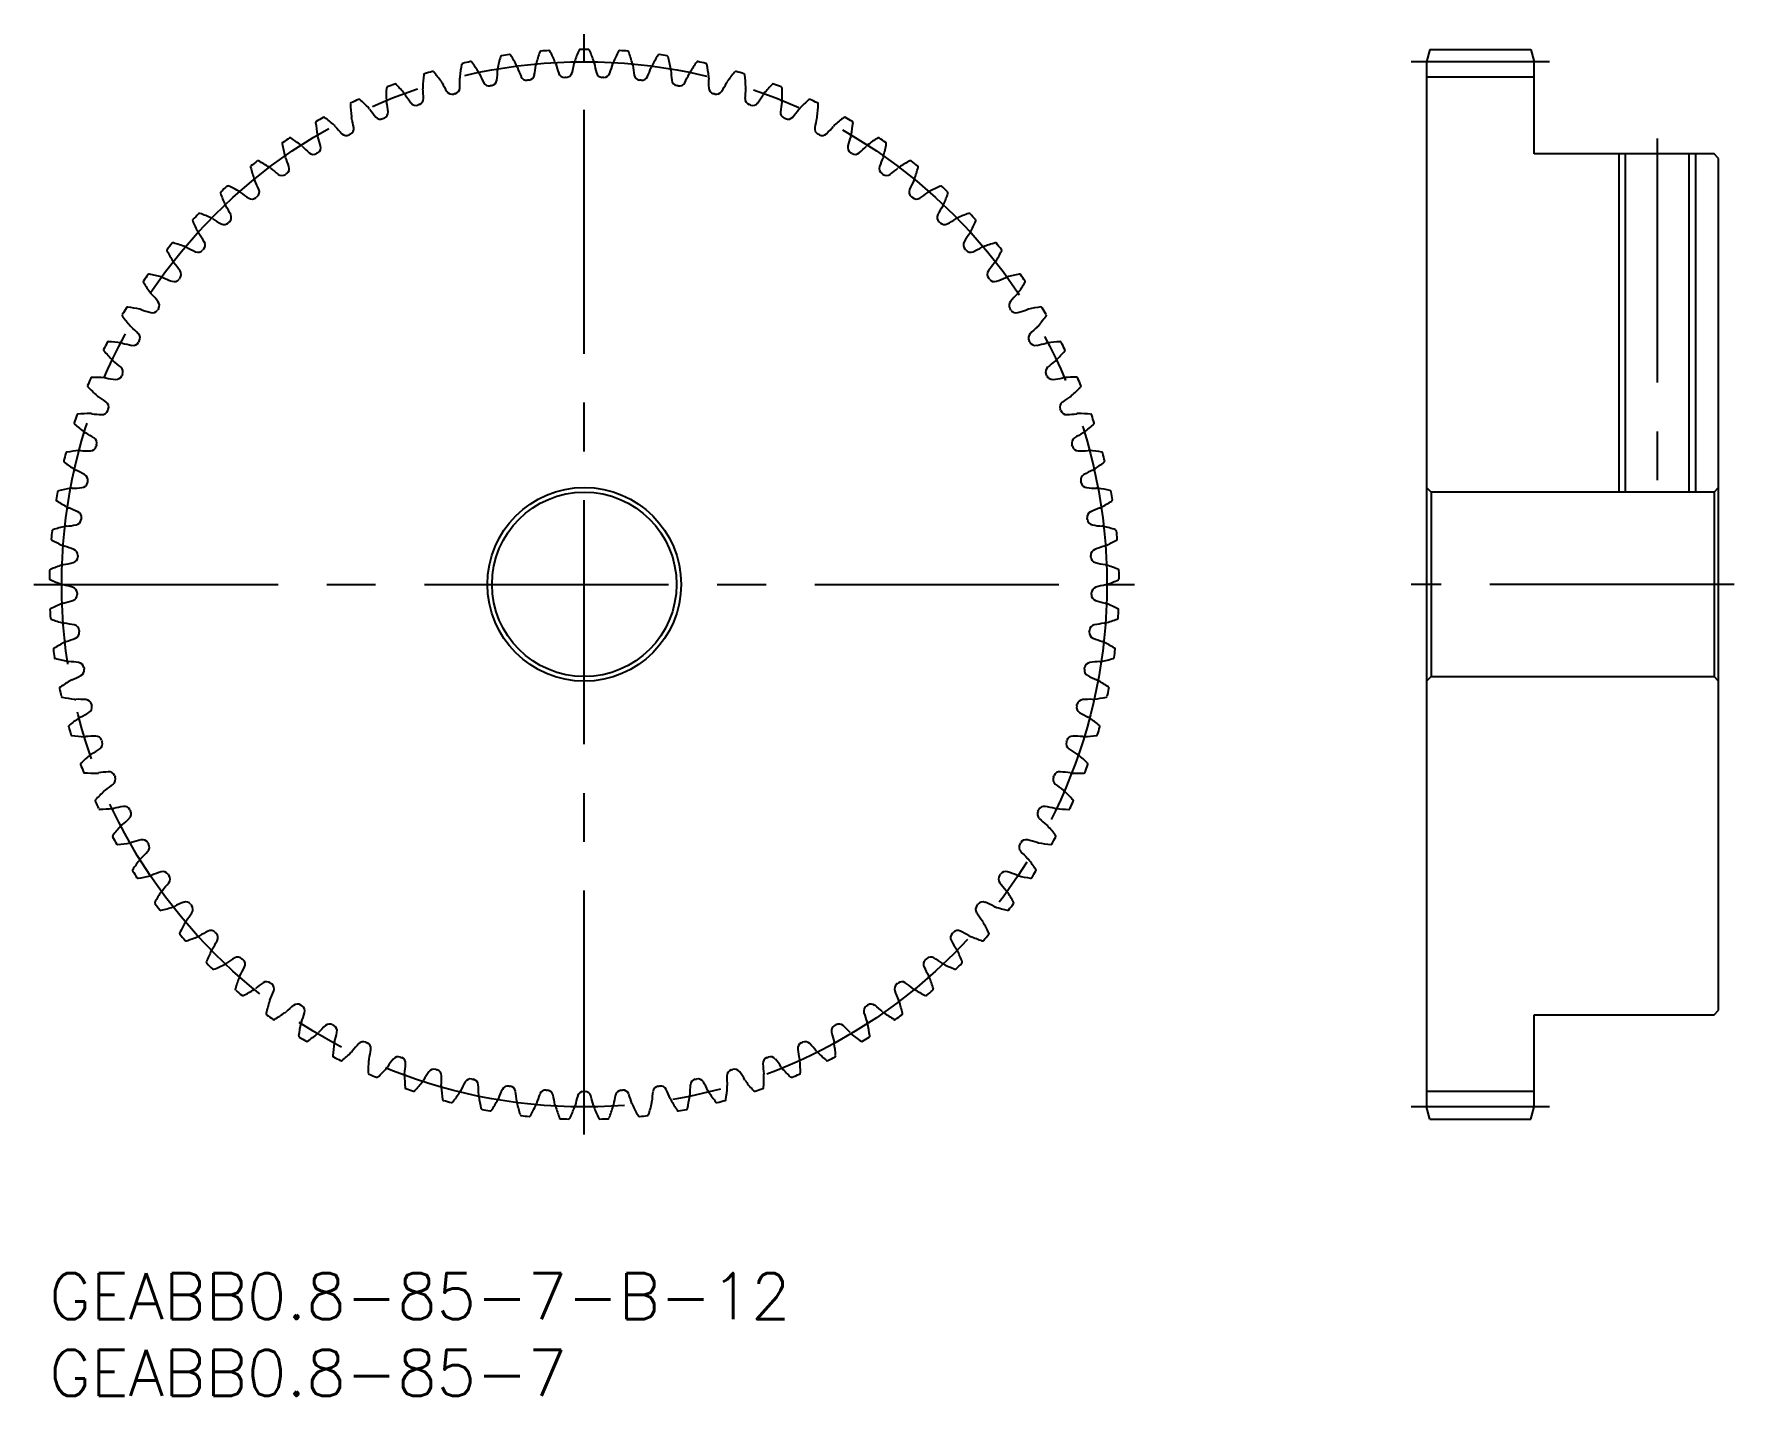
# Model space of a CAD drawing. Extents: x -1 to 110, y -8 to 81.
import ezdxf

# ---------------------------------------------------------------- set-up
doc = ezdxf.new("R2010")
doc.units = 0
doc.header["$LTSCALE"] = 0.5
doc.linetypes.add('CENTER', pattern=[50.8, 31.75, -6.35, 6.35, -6.35])
for name, color, linetype in [('MSM_CENTER', 1, 'CENTER'), ('MSM_CONTINUOUS', 7, 'CONTINUOUS'), ('MSM_NARROW', 5, 'CONTINUOUS'), ('MSM_PART_NUMBER', 7, 'CONTINUOUS')]:
    doc.layers.add(name, color=color, linetype=linetype)
doc.styles.get("Standard").update_dxf_attribs({"font": 'txt.shx', "height": 3, "bigfont": 'bigfont.shx'})

# ---------------------------------------------------------------- blocks, each defined once
blk = doc.blocks.new('*U2')
at = {"layer": 'MSM_PART_NUMBER'}
blk.add_text('GEABB0.8-85-7-B-12', height=3, dxfattribs=at).set_placement((0, -3))
blk = doc.blocks.new('*U3')
at = {"layer": 'MSM_PART_NUMBER'}
blk.add_text('GEABB0.8-85-7', height=3, dxfattribs=at).set_placement((0, -8))

msp = doc.modelspace()

# ---------------------------------------------------------------- linework, layer by layer
at = {"layer": 'MSM_CENTER'}
for p, q in [((34.8, 9), (34.8, 80.6)), ((97.6, 78.8), (88.6, 78.8)), ((104.6, 73.8), (104.6, 49.8)), ((-1, 44.8), (70.6, 44.8)), ((109.6, 44.8), (88.6, 44.8)), ((97.6, 10.8), (88.6, 10.8))]:
    msp.add_line(p, q, dxfattribs=at)
msp.add_circle((34.8, 44.8), 34, dxfattribs=at)
at = {"layer": 'MSM_CONTINUOUS'}
for p, q in [((89.81, 79.6), (89.6, 78.8)), ((89.6, 78.8), (89.6, 10.8)), ((89.81, 79.6), (96.39, 79.6)), ((96.39, 79.6), (96.6, 78.8)), ((96.6, 72.8), (96.6, 78.8)), ((96.6, 77.8), (89.6, 77.8)), ((108.3, 72.8), (96.6, 72.8)), ((102.53, 72.8), (102.53, 50.8)), ((106.67, 72.8), (106.67, 50.8)), ((108.6, 72.5), (108.3, 72.8)), ((108.6, 17.1), (108.6, 72.5)), ((89.6, 51.1), (89.9, 50.8)), ((108.3, 50.8), (108.6, 51.1)), ((89.9, 50.8), (89.9, 38.8)), ((108.3, 50.8), (89.9, 50.8)), ((108.3, 50.8), (108.3, 38.8)), ((89.9, 38.8), (89.6, 38.5)), ((89.9, 38.8), (108.3, 38.8)), ((108.6, 38.5), (108.3, 38.8)), ((96.6, 10.8), (96.6, 16.8)), ((96.6, 16.8), (108.3, 16.8)), ((108.3, 16.8), (108.6, 17.1)), ((96.6, 11.8), (89.6, 11.8)), ((89.81, 10), (89.6, 10.8)), ((89.81, 10), (96.39, 10)), ((96.39, 10), (96.6, 10.8))]:
    msp.add_line(p, q, dxfattribs=at)
for radius in [6.3, 6]:
    msp.add_circle((34.8, 44.8), radius, dxfattribs=at)
for centre, radius, start, end in [((37.27, 76.67), 10.63, 169.3903, 173.7647), ((26.91, 78.61), 0.08, 103.139, 169.3903), ((34.8, 44.8), 34.8, 102.2727, 103.139), ((27.42, 78.73), 0.08, 36.0213, 102.2727), ((18.89, 72.53), 10.62, 31.6471, 36.0215), ((39.62, 76.4), 10.63, 165.155, 169.5294), ((29.43, 79.1), 0.08, 98.9038, 165.155), ((34.8, 44.8), 34.8, 98.0374, 98.9038), ((29.95, 79.18), 0.08, 31.7862, 98.0374), ((20.98, 73.62), 10.63, 27.4118, 31.7862), ((23.2, 79.53), 8.5, 349.1261, 353.4635), ((32.31, 78.49), 0.664, 165.2941, 173.5483), ((41.94, 75.96), 10.62, 160.9197, 165.2941), ((31.97, 79.4), 0.08, 94.6685, 160.9198), ((34.8, 44.8), 34.8, 93.8021, 94.6685), ((32.5, 79.44), 0.08, 27.5507, 93.8021), ((23.15, 74.57), 10.62, 23.1765, 27.5509), ((32.31, 78.49), 0.664, 14.9223, 23.1765), ((41.16, 80.86), 8.5, 195.0071, 199.3445), ((25.8, 80.29), 8.5, 344.8908, 349.2282), ((34.8, 78.58), 0.664, 161.0588, 169.313), ((44.22, 75.35), 10.63, 156.6844, 161.0588), ((34.54, 79.52), 0.08, 90.4332, 156.6845), ((34.8, 44.8), 34.8, 89.5668, 90.4332), ((35.06, 79.52), 0.08, 23.3156, 89.5668), ((25.38, 75.35), 10.63, 18.9412, 23.3156), ((34.8, 78.58), 0.664, 10.687, 18.9412), ((43.8, 80.29), 8.5, 190.7718, 195.1092), ((28.44, 80.86), 8.5, 340.6555, 344.9929), ((37.29, 78.49), 0.664, 156.8235, 165.0777), ((46.45, 74.57), 10.62, 152.4491, 156.8235), ((37.1, 79.44), 0.08, 86.1974, 152.4491), ((34.8, 44.8), 34.8, 85.3315, 86.1979), ((37.63, 79.4), 0.08, 19.0803, 85.3315), ((27.66, 75.96), 10.62, 14.7059, 19.0803), ((37.29, 78.49), 0.664, 6.4517, 14.7059), ((46.4, 79.53), 8.5, 186.5365, 190.8739), ((48.62, 73.62), 10.62, 148.2138, 152.5882), ((39.65, 79.18), 0.08, 81.9621, 148.2138), ((34.8, 44.8), 34.8, 81.0962, 81.9626), ((40.17, 79.1), 0.08, 14.845, 81.0962), ((29.98, 76.4), 10.63, 10.4706, 14.845), ((50.71, 72.53), 10.62, 143.9785, 148.3529), ((42.18, 78.73), 0.08, 77.7273, 143.9785), ((34.8, 44.8), 34.8, 76.861, 77.7273), ((42.69, 78.61), 0.08, 10.6097, 76.861), ((32.33, 76.67), 10.63, 6.2353, 10.6097), ((34.91, 76.77), 10.62, 173.6256, 178), ((24.43, 77.94), 0.08, 107.3743, 173.6256), ((34.8, 44.8), 34.8, 106.508, 107.3743), ((24.93, 78.09), 0.08, 40.2567, 106.508), ((16.89, 71.27), 10.63, 35.8824, 40.2567), ((24.96, 77.11), 0.664, 27.6282, 35.8824), ((33.07, 81.37), 8.5, 207.713, 212.0504), ((18.21, 77.44), 8.5, 357.5966, 1.9341), ((27.37, 77.75), 0.664, 173.7647, 182.0189), ((27.37, 77.75), 0.664, 23.3929, 31.6471), ((35.78, 81.4), 8.5, 203.4777, 207.8151), ((28.61, 77.62), 0.4, 207.8151, 280.6761), ((28.71, 77.64), 0.4, 280.5003, 353.3613), ((20.67, 78.58), 8.5, 353.3613, 357.6988), ((29.82, 78.21), 0.664, 169.5294, 177.7836), ((29.82, 78.21), 0.664, 19.1576, 27.4118), ((38.48, 81.23), 8.5, 199.2424, 203.5798), ((31.05, 77.99), 0.4, 203.5798, 276.4409), ((34.8, 44.8), 33, 96.265, 96.4409), ((31.16, 78), 0.4, 276.265, 349.126), ((33.51, 78.18), 0.4, 199.3445, 272.2056), ((34.8, 44.8), 33, 92.0297, 92.2056), ((33.62, 78.18), 0.4, 272.0297, 344.8907), ((35.98, 78.18), 0.4, 195.1092, 267.9703), ((34.8, 44.8), 33, 87.7944, 87.9703), ((36.09, 78.18), 0.4, 267.7944, 340.6555), ((38.44, 78), 0.4, 190.8739, 263.735), ((34.8, 44.8), 33, 83.5591, 83.735), ((38.55, 77.99), 0.4, 263.5591, 336.4202), ((31.12, 81.23), 8.5, 336.4202, 340.7576), ((39.78, 78.21), 0.664, 152.5882, 160.8424), ((39.78, 78.21), 0.664, 2.2164, 10.4706), ((48.93, 78.58), 8.5, 182.3012, 186.6387), ((40.89, 77.64), 0.4, 186.6387, 259.4997), ((40.99, 77.62), 0.4, 259.3238, 332.1849), ((33.82, 81.4), 8.5, 332.1849, 336.5223), ((42.23, 77.75), 0.664, 148.3529, 156.6071), ((42.23, 77.75), 0.664, 357.9811, 6.2353), ((51.39, 77.44), 8.5, 178.0659, 182.4034), ((36.53, 81.37), 8.5, 327.9496, 332.287), ((44.64, 77.11), 0.664, 144.1176, 152.3718), ((52.71, 71.27), 10.63, 139.7433, 144.1176), ((44.67, 78.09), 0.08, 73.4915, 139.7433), ((34.8, 44.8), 34.8, 72.6257, 73.492), ((45.17, 77.94), 0.08, 6.3742, 72.6257), ((34.69, 76.77), 10.62, 2, 6.3744), ((34.8, 44.8), 34.8, 114.9786, 115.8449), ((20.14, 76.27), 0.08, 48.7273, 114.9786), ((13.18, 68.35), 10.63, 44.3529, 48.7273), ((22.01, 77.08), 0.08, 111.6092, 177.8609), ((32.55, 76.69), 10.63, 177.8609, 182.2353), ((34.8, 44.8), 34.8, 110.7433, 111.6096), ((22.5, 77.27), 0.08, 44.492, 110.7433), ((14.98, 69.88), 10.62, 40.1176, 44.492), ((22.6, 76.3), 0.664, 31.8635, 40.1177), ((30.37, 81.15), 8.5, 211.9483, 216.2857), ((23.94, 76.39), 0.4, 288.9709, 1.8319), ((24.96, 77.11), 0.664, 178, 186.2542), ((15.85, 76.13), 8.5, 1.8319, 6.1694), ((26.21, 77.08), 0.4, 212.0504, 284.9114), ((34.8, 44.8), 33, 104.7356, 104.9114), ((26.3, 77.1), 0.4, 284.7356, 357.5966), ((34.8, 44.8), 33, 100.5003, 100.6761), ((34.8, 44.8), 33, 79.3239, 79.4997), ((43.3, 77.1), 0.4, 182.4034, 255.2644), ((34.8, 44.8), 33, 75.0886, 75.2644), ((43.39, 77.08), 0.4, 255.0885, 327.9496), ((53.75, 76.13), 8.5, 173.8306, 178.1681), ((45.66, 76.39), 0.4, 178.1681, 251.0291), ((44.64, 77.11), 0.664, 353.7458, 2), ((39.23, 81.15), 8.5, 323.7143, 328.0517), ((47, 76.3), 0.664, 139.8824, 148.1365), ((54.62, 69.88), 10.63, 135.508, 139.8824), ((47.1, 77.27), 0.08, 69.2567, 135.508), ((34.8, 44.8), 34.8, 68.3904, 69.2567), ((47.59, 77.08), 0.08, 2.139, 68.3904), ((37.05, 76.69), 10.63, 357.7647, 2.1391), ((56.42, 68.35), 10.62, 131.2727, 135.6471), ((49.46, 76.27), 0.08, 65.0214, 131.2727), ((34.8, 44.8), 34.8, 64.1551, 65.0214), ((19.66, 76.05), 0.08, 115.8449, 182.0962), ((30.2, 76.43), 10.62, 182.0962, 186.4706), ((20.3, 75.31), 0.664, 186.4706, 194.7248), ((20.3, 75.31), 0.664, 36.0988, 44.3529), ((27.7, 80.72), 8.5, 216.1836, 220.521), ((21.64, 75.5), 0.4, 293.2062, 6.0672), ((22.6, 76.3), 0.664, 182.2353, 190.4895), ((13.58, 74.64), 8.5, 6.0672, 10.4047), ((23.85, 76.35), 0.4, 216.2857, 289.1467), ((34.8, 44.8), 33, 108.9709, 109.1467), ((34.8, 44.8), 33, 70.8533, 71.0291), ((45.75, 76.35), 0.4, 250.8532, 323.7143), ((56.02, 74.64), 8.5, 169.5953, 173.9328), ((47.96, 75.5), 0.4, 173.9328, 246.7938), ((47, 76.3), 0.664, 349.5105, 357.7647), ((41.9, 80.72), 8.5, 319.479, 323.8164), ((49.3, 75.31), 0.664, 135.6471, 143.9012), ((49.3, 75.31), 0.664, 345.2752, 353.5294), ((39.4, 76.43), 10.63, 353.5294, 357.9038), ((49.94, 76.05), 0.08, 357.9038, 64.1551), ((17.4, 74.84), 0.08, 120.0797, 186.3315), ((27.88, 76.01), 10.62, 186.3315, 190.7059), ((34.8, 44.8), 34.8, 119.2139, 120.0802), ((17.85, 75.1), 0.08, 52.9626, 119.2139), ((11.5, 66.69), 10.63, 48.5882, 52.9626), ((18.09, 74.16), 0.664, 40.3341, 48.5882), ((25.07, 80.1), 8.5, 220.4188, 224.7563), ((19.32, 74.39), 0.4, 224.7563, 297.6173), ((19.41, 74.44), 0.4, 297.4415, 10.3025), ((11.44, 72.99), 8.5, 10.3025, 14.64), ((21.54, 75.46), 0.4, 220.521, 293.382), ((34.8, 44.8), 33, 113.2062, 113.382), ((34.8, 44.8), 33, 66.618, 66.7938), ((48.06, 75.46), 0.4, 246.6179, 319.479), ((50.19, 74.44), 0.4, 169.6975, 242.5585), ((58.16, 72.99), 8.5, 165.36, 169.6975), ((50.28, 74.39), 0.4, 242.3826, 315.2437), ((44.53, 80.1), 8.5, 315.2437, 319.5812), ((51.51, 74.16), 0.664, 131.4118, 139.6659), ((58.1, 66.69), 10.63, 127.0374, 131.4118), ((51.75, 75.1), 0.08, 60.7861, 127.0374), ((34.8, 44.8), 34.8, 59.9198, 60.7861), ((41.72, 76.01), 10.63, 349.2941, 353.6685), ((52.2, 74.84), 0.08, 353.6685, 59.9198), ((15.23, 73.48), 0.08, 124.315, 190.5668), ((25.59, 75.41), 10.62, 190.5668, 194.9412), ((34.8, 44.8), 34.8, 123.4492, 124.3155), ((15.66, 73.77), 0.08, 57.1979, 123.4492), ((9.95, 64.91), 10.62, 52.8235, 57.1979), ((15.97, 72.84), 0.664, 44.5693, 52.8235), ((22.49, 79.28), 8.5, 224.6541, 228.9916), ((18.09, 74.16), 0.664, 190.7059, 198.9601), ((9.42, 71.19), 8.5, 14.5378, 18.8753), ((17.26, 73.22), 0.4, 301.6768, 14.5378), ((34.8, 44.8), 33, 117.4415, 117.6173), ((34.8, 44.8), 33, 62.3827, 62.5585), ((52.34, 73.22), 0.4, 165.4622, 238.3232), ((60.18, 71.19), 8.5, 161.1247, 165.4622), ((51.51, 74.16), 0.664, 341.0399, 349.2941), ((47.11, 79.28), 8.5, 311.0084, 315.3459), ((53.63, 72.84), 0.664, 127.1765, 135.4307), ((59.65, 64.91), 10.63, 122.8021, 127.1765), ((53.94, 73.77), 0.08, 56.5508, 122.8021), ((34.8, 44.8), 34.8, 55.6845, 56.5508), ((44.01, 75.41), 10.62, 345.0588, 349.4332), ((54.37, 73.48), 0.08, 349.4332, 55.6845), ((13.16, 71.95), 0.08, 128.5503, 194.8021), ((23.36, 74.65), 10.62, 194.8021, 199.1765), ((34.8, 44.8), 34.8, 127.6845, 128.5508), ((13.58, 72.28), 0.08, 61.4332, 127.6845), ((8.53, 63.02), 10.62, 57.0588, 61.4332), ((13.95, 71.38), 0.664, 48.8046, 57.0588), ((15.97, 72.84), 0.664, 194.9412, 203.1954), ((7.54, 69.24), 8.5, 18.7731, 23.1106), ((15.21, 71.85), 0.4, 305.9121, 18.7731), ((17.17, 73.17), 0.4, 228.9916, 301.8526), ((34.8, 44.8), 33, 121.6768, 121.8526), ((34.8, 44.8), 33, 58.1474, 58.3232), ((52.43, 73.17), 0.4, 238.1473, 311.0084), ((54.39, 71.85), 0.4, 161.2269, 234.0879), ((62.06, 69.24), 8.5, 156.8894, 161.2269), ((53.63, 72.84), 0.664, 336.8046, 345.0588), ((55.65, 71.38), 0.664, 122.9412, 131.1954), ((61.07, 63.02), 10.63, 118.5668, 122.9412), ((56.02, 72.28), 0.08, 52.3155, 118.5668), ((34.8, 44.8), 34.8, 51.4492, 52.3155), ((46.24, 74.65), 10.63, 340.8235, 345.1979), ((56.44, 71.95), 0.08, 345.1979, 51.4492), ((13.95, 71.38), 0.664, 199.1765, 207.4307), ((5.81, 67.16), 8.5, 23.0084, 27.3459), ((19.98, 78.28), 8.5, 228.8894, 233.2269), ((15.13, 71.79), 0.4, 233.2269, 306.0879), ((34.8, 44.8), 33, 125.9121, 126.0879), ((34.8, 44.8), 33, 53.9121, 54.0879), ((54.47, 71.79), 0.4, 233.9121, 306.7731), ((49.62, 78.28), 8.5, 306.7731, 311.1106), ((63.79, 67.16), 8.5, 152.6541, 156.9916), ((55.65, 71.38), 0.664, 332.5693, 340.8235), ((11.22, 70.28), 0.08, 132.7861, 199.0374), ((21.18, 73.72), 10.63, 199.0374, 203.4118), ((34.8, 44.8), 34.8, 131.9198, 132.7861), ((11.6, 70.63), 0.08, 65.6685, 131.9198), ((7.26, 61.03), 10.63, 61.2941, 65.6685), ((12.04, 69.76), 0.664, 53.0399, 61.2941), ((17.54, 77.09), 8.5, 233.1247, 237.4622), ((13.19, 70.26), 0.4, 237.4622, 310.3232), ((34.8, 44.8), 33, 130.1474, 130.3232), ((13.27, 70.33), 0.4, 310.1474, 23.0084), ((56.33, 70.33), 0.4, 156.9916, 229.8526), ((34.8, 44.8), 33, 49.6768, 49.8526), ((56.41, 70.26), 0.4, 229.6768, 302.5378), ((52.06, 77.09), 8.5, 302.5378, 306.8753), ((57.56, 69.76), 0.664, 118.7059, 126.9601), ((62.34, 61.03), 10.62, 114.3315, 118.7059), ((58, 70.63), 0.08, 48.0802, 114.3315), ((34.8, 44.8), 34.8, 47.2139, 48.0802), ((48.42, 73.72), 10.63, 336.5882, 340.9626), ((58.38, 70.28), 0.08, 340.9626, 47.2139), ((34.8, 44.8), 34.8, 136.1551, 137.0214), ((9.76, 68.85), 0.08, 69.9038, 136.1551), ((6.14, 58.95), 10.63, 65.5294, 69.9038), ((10.26, 68.01), 0.664, 57.2752, 65.5294), ((15.21, 75.73), 8.5, 237.36, 241.6975), ((12.04, 69.76), 0.664, 203.4117, 211.6659), ((4.24, 64.96), 8.5, 27.2437, 31.5812), ((11.44, 68.67), 0.4, 314.3827, 27.2437), ((58.16, 68.67), 0.4, 152.7563, 225.6173), ((65.36, 64.96), 8.5, 148.4188, 152.7563), ((57.56, 69.76), 0.664, 328.3341, 336.5882), ((54.39, 75.73), 8.5, 298.3025, 302.64), ((59.34, 68.01), 0.664, 114.4706, 122.7248), ((63.46, 58.95), 10.63, 110.0962, 114.4706), ((59.84, 68.85), 0.08, 43.8449, 110.0962), ((34.8, 44.8), 34.8, 42.9786, 43.8449), ((9.4, 68.47), 0.08, 137.0214, 203.2727), ((19.09, 72.64), 10.63, 203.2727, 207.6471), ((10.26, 68.01), 0.664, 207.6471, 215.9012), ((2.83, 62.65), 8.5, 31.479, 35.8164), ((11.37, 68.6), 0.4, 241.6975, 314.5585), ((34.8, 44.8), 33, 134.3827, 134.5585), ((34.8, 44.8), 33, 45.4415, 45.6173), ((58.23, 68.6), 0.4, 225.4415, 298.3025), ((66.77, 62.65), 8.5, 144.1836, 148.521), ((59.34, 68.01), 0.664, 324.0988, 332.3529), ((50.51, 72.64), 10.63, 332.3529, 336.7273), ((60.2, 68.47), 0.08, 336.7273, 42.9786), ((7.72, 66.53), 0.08, 141.2567, 207.508), ((17.07, 71.4), 10.62, 207.508, 211.8824), ((34.8, 44.8), 34.8, 140.3904, 141.2567), ((8.05, 66.94), 0.08, 74.1391, 140.3903), ((5.17, 56.79), 10.62, 69.7647, 74.1391), ((8.61, 66.14), 0.664, 61.5105, 69.7647), ((12.97, 74.2), 8.5, 241.5953, 245.9328), ((9.67, 66.8), 0.4, 245.9328, 318.7938), ((34.8, 44.8), 33, 138.618, 138.7938), ((9.74, 66.88), 0.4, 318.618, 31.479), ((59.86, 66.88), 0.4, 148.521, 221.382), ((34.8, 44.8), 33, 41.2062, 41.382), ((59.93, 66.8), 0.4, 221.2062, 294.0673), ((56.63, 74.2), 8.5, 294.0672, 298.4047), ((60.99, 66.14), 0.664, 110.2353, 118.4895), ((64.43, 56.79), 10.62, 105.8609, 110.2353), ((61.55, 66.94), 0.08, 39.6096, 105.8609), ((52.53, 71.4), 10.63, 328.1176, 332.492), ((34.8, 44.8), 34.8, 38.7433, 39.6096), ((61.88, 66.53), 0.08, 332.492, 38.7433), ((8.61, 66.14), 0.664, 211.8824, 220.1365), ((1.6, 60.24), 8.5, 35.7143, 40.0517), ((68, 60.24), 8.5, 139.9483, 144.2857), ((60.99, 66.14), 0.664, 319.8635, 328.1176), ((6.19, 64.47), 0.08, 145.492, 211.7433), ((34.8, 44.8), 34.8, 144.6257, 145.492), ((15.16, 70.02), 10.62, 211.7433, 216.1176), ((6.49, 64.9), 0.08, 78.3744, 144.6256), ((4.36, 54.57), 10.63, 74, 78.3744), ((7.11, 64.15), 0.664, 65.7458, 74), ((10.86, 72.51), 8.5, 245.8306, 250.1681), ((8.12, 64.89), 0.4, 250.1681, 323.0291), ((34.8, 44.8), 33, 142.8533, 143.0291), ((8.18, 64.97), 0.4, 322.8532, 35.7143), ((61.42, 64.97), 0.4, 144.2857, 217.1467), ((34.8, 44.8), 33, 36.9709, 37.1467), ((61.48, 64.89), 0.4, 216.9709, 289.8319), ((58.74, 72.51), 8.5, 289.8319, 294.1694), ((62.49, 64.15), 0.664, 106, 114.2542), ((65.24, 54.57), 10.63, 101.6256, 106), ((54.44, 70.02), 10.62, 323.8824, 328.2567), ((63.11, 64.9), 0.08, 35.3743, 101.6256), ((34.8, 44.8), 34.8, 34.508, 35.3743), ((63.41, 64.47), 0.08, 328.2567, 34.508), ((7.11, 64.15), 0.664, 216.1176, 224.3718), ((0.55, 57.75), 8.5, 39.9496, 44.287), ((6.76, 62.95), 0.4, 327.0885, 39.9496), ((62.84, 62.95), 0.4, 140.0504, 212.9114), ((69.05, 57.75), 8.5, 135.713, 140.0504), ((62.49, 64.15), 0.664, 315.6282, 323.8824), ((4.81, 62.3), 0.08, 149.7273, 215.9786), ((34.8, 44.8), 34.8, 148.861, 149.7273), ((13.35, 68.5), 10.63, 215.9785, 220.3529), ((5.08, 62.75), 0.08, 82.6095, 148.861), ((3.73, 52.3), 10.62, 78.2353, 82.6097), ((5.76, 62.05), 0.664, 69.9811, 78.2353), ((8.88, 70.66), 8.5, 250.0659, 254.4034), ((6.7, 62.86), 0.4, 254.4034, 327.2644), ((34.8, 44.8), 33, 147.0886, 147.2644), ((34.8, 44.8), 33, 32.7356, 32.9114), ((62.9, 62.86), 0.4, 212.7356, 285.5967), ((60.72, 70.66), 8.5, 285.5966, 289.9341), ((63.84, 62.05), 0.664, 101.7647, 110.0189), ((65.87, 52.3), 10.63, 97.3903, 101.7647), ((56.25, 68.5), 10.62, 319.6471, 324.0215), ((64.52, 62.75), 0.08, 31.1386, 97.3903), ((34.8, 44.8), 34.8, 30.2727, 31.139), ((64.79, 62.3), 0.08, 324.0215, 30.2727), ((5.76, 62.05), 0.664, 220.3529, 228.6071), ((-0.31, 55.18), 8.5, 44.1849, 48.5223), ((5.5, 60.83), 0.4, 331.3238, 44.1849), ((64.1, 60.83), 0.4, 135.8151, 208.6761), ((69.91, 55.18), 8.5, 131.4777, 135.8151), ((63.84, 62.05), 0.664, 311.3929, 319.6471), ((3.6, 60.04), 0.08, 153.9626, 220.2139), ((34.8, 44.8), 34.8, 153.0962, 153.9626), ((11.66, 66.85), 10.62, 220.2138, 224.5882), ((3.84, 60.51), 0.08, 86.845, 153.0962), ((3.26, 49.98), 10.62, 82.4706, 86.845), ((4.56, 59.86), 0.664, 74.2164, 82.4706), ((7.04, 68.68), 8.5, 254.3012, 258.6387), ((5.45, 60.74), 0.4, 258.6387, 331.4997), ((34.8, 44.8), 33, 151.3239, 151.4997), ((34.8, 44.8), 33, 28.5003, 28.6761), ((64.15, 60.74), 0.4, 208.5003, 281.3614), ((62.56, 68.68), 8.5, 281.3614, 285.6988), ((65.04, 59.86), 0.664, 97.5294, 105.7836), ((66.34, 49.98), 10.62, 93.155, 97.5294), ((57.94, 66.85), 10.63, 315.4118, 319.7862), ((65.76, 60.51), 0.08, 26.9033, 93.155), ((34.8, 44.8), 34.8, 26.0374, 26.9038), ((66, 60.04), 0.08, 319.7862, 26.0374), ((4.56, 59.86), 0.664, 224.5882, 232.8424), ((-0.98, 52.56), 8.5, 48.4202, 52.7576), ((4.39, 58.62), 0.4, 335.5592, 48.4201), ((65.21, 58.62), 0.4, 131.5798, 204.4409), ((70.58, 52.56), 8.5, 127.2424, 131.5798), ((65.04, 59.86), 0.664, 307.1576, 315.4118), ((2.56, 57.7), 0.08, 158.1984, 224.4492), ((34.8, 44.8), 34.8, 157.3315, 158.1979), ((10.09, 65.08), 10.62, 224.4491, 228.8235), ((2.76, 58.18), 0.08, 91.0803, 157.3315), ((2.96, 47.64), 10.62, 86.7059, 91.0803), ((3.53, 57.58), 0.664, 78.4517, 86.7059), ((5.36, 66.56), 8.5, 258.5365, 262.8739), ((4.35, 58.53), 0.4, 262.8739, 335.735), ((34.8, 44.8), 33, 155.5591, 155.735), ((34.8, 44.8), 33, 24.265, 24.4409), ((65.25, 58.53), 0.4, 204.265, 277.1261), ((64.24, 66.56), 8.5, 277.1261, 281.4635), ((66.07, 57.58), 0.664, 93.2941, 101.5483), ((66.64, 47.64), 10.63, 88.9197, 93.2941), ((59.51, 65.08), 10.63, 311.1765, 315.5509), ((66.84, 58.18), 0.08, 22.668, 88.9197), ((34.8, 44.8), 34.8, 21.8021, 22.6685), ((67.04, 57.7), 0.08, 315.5509, 21.8021), ((3.53, 57.58), 0.664, 228.8235, 237.0777), ((-1.46, 49.9), 8.5, 52.6555, 56.9929), ((3.46, 56.34), 0.4, 339.7945, 52.6555), ((66.14, 56.34), 0.4, 127.3445, 200.2056), ((71.06, 49.9), 8.5, 123.0071, 127.3445), ((66.07, 57.58), 0.664, 302.9223, 311.1765), ((34.8, 44.8), 34.8, 161.5668, 162.4332), ((1.7, 55.28), 0.08, 162.4336, 228.6845), ((1.86, 55.78), 0.08, 95.3156, 161.5668), ((2.84, 45.28), 10.63, 90.9412, 95.3156), ((2.67, 55.24), 0.664, 82.687, 90.9412), ((3.83, 64.33), 8.5, 262.7718, 267.1092), ((3.42, 56.24), 0.4, 267.1092, 339.9703), ((34.8, 44.8), 33, 159.7944, 159.9703), ((34.8, 44.8), 33, 20.0297, 20.2056), ((66.18, 56.24), 0.4, 200.0297, 272.8908), ((65.77, 64.33), 8.5, 272.8908, 277.2282), ((66.93, 55.24), 0.664, 89.0588, 97.313), ((66.76, 45.28), 10.63, 84.6844, 89.0588), ((67.74, 55.78), 0.08, 18.4327, 84.6844), ((34.8, 44.8), 34.8, 17.5668, 18.4332), ((67.9, 55.28), 0.08, 311.3156, 17.5668), ((8.66, 63.2), 10.63, 228.6844, 233.0588), ((2.67, 55.24), 0.664, 233.0588, 241.313), ((-1.74, 47.2), 8.5, 56.8908, 61.2282), ((2.69, 53.99), 0.4, 344.0298, 56.8907), ((66.91, 53.99), 0.4, 123.1092, 195.9703), ((71.34, 47.2), 8.5, 118.7718, 123.1092), ((66.93, 55.24), 0.664, 298.687, 306.9412), ((60.94, 63.2), 10.63, 306.9412, 311.3156), ((34.8, 44.8), 34.8, 165.8021, 166.6685), ((1.14, 53.32), 0.08, 99.5509, 165.8021), ((2.89, 42.92), 10.62, 95.1765, 99.5509), ((1.99, 52.84), 0.664, 86.9223, 95.1765), ((2.47, 61.99), 8.5, 267.0071, 271.3445), ((2.66, 53.89), 0.4, 271.3445, 344.2056), ((34.8, 44.8), 33, 164.0297, 164.2056), ((34.8, 44.8), 33, 15.7944, 15.9703), ((66.94, 53.89), 0.4, 195.7944, 268.6555), ((67.13, 61.99), 8.5, 268.6555, 272.9929), ((67.61, 52.84), 0.664, 84.8235, 93.0777), ((66.71, 42.92), 10.63, 80.4491, 84.8235), ((68.46, 53.32), 0.08, 14.1974, 80.4491), ((34.8, 44.8), 34.8, 13.3315, 14.1979), ((1.02, 52.81), 0.08, 166.6689, 232.9197), ((7.37, 61.22), 10.62, 232.9197, 237.2941), ((1.99, 52.84), 0.664, 237.2941, 245.5483), ((-1.81, 44.5), 8.5, 61.1261, 65.4635), ((71.41, 44.5), 8.5, 114.5365, 118.8739), ((67.61, 52.84), 0.664, 294.4517, 302.7059), ((62.23, 61.22), 10.62, 302.7059, 307.0803), ((68.58, 52.81), 0.08, 307.0803, 13.3315), ((0.6, 50.81), 0.08, 103.7862, 170.0374), ((3.12, 40.57), 10.62, 99.4118, 103.7862), ((1.49, 50.39), 0.664, 91.1576, 99.4118), ((1.29, 59.55), 8.5, 271.2424, 275.5798), ((2.08, 51.49), 0.4, 275.5798, 348.4409), ((2.1, 51.59), 0.4, 348.265, 61.1261), ((34.8, 44.8), 33, 168.265, 168.4409), ((67.5, 51.59), 0.4, 118.8739, 191.735), ((34.8, 44.8), 33, 11.5591, 11.735), ((67.52, 51.49), 0.4, 191.5591, 264.4202), ((68.31, 59.55), 8.5, 264.4202, 268.7576), ((68.11, 50.39), 0.664, 80.5882, 88.8424), ((66.48, 40.57), 10.63, 76.2138, 80.5882), ((69, 50.81), 0.08, 9.9621, 76.2138), ((34.8, 44.8), 34.8, 170.0374, 170.9038), ((0.52, 50.29), 0.08, 170.9038, 237.155), ((6.24, 59.15), 10.62, 237.155, 241.5294), ((1.49, 50.39), 0.664, 241.5294, 249.7836), ((68.11, 50.39), 0.664, 290.2164, 298.4706), ((63.36, 59.15), 10.63, 298.4706, 302.845), ((34.8, 44.8), 34.8, 9.0962, 9.9626), ((69.08, 50.29), 0.08, 302.845, 9.0962), ((-1.69, 41.8), 8.5, 65.3613, 69.6988), ((1.67, 49.06), 0.4, 279.8151, 352.6761), ((1.69, 49.16), 0.4, 352.5003, 65.3613), ((34.8, 44.8), 33, 172.5003, 172.6761), ((67.91, 49.16), 0.4, 114.6387, 187.4997), ((34.8, 44.8), 33, 7.3239, 7.4997), ((67.93, 49.06), 0.4, 187.3238, 260.1849), ((71.29, 41.8), 8.5, 110.3012, 114.6387), ((0.2, 47.74), 0.08, 175.1395, 241.3903), ((34.8, 44.8), 34.8, 174.2727, 175.139), ((0.25, 48.26), 0.08, 108.0215, 174.2727), ((5.25, 57), 10.62, 241.3903, 245.7647), ((3.52, 38.24), 10.63, 103.6471, 108.0215), ((1.17, 47.92), 0.664, 95.3929, 103.6471), ((0.29, 57.04), 8.5, 275.4777, 279.8151), ((69.31, 57.04), 8.5, 260.1849, 264.5223), ((68.43, 47.92), 0.664, 76.3529, 84.6071), ((66.08, 38.24), 10.63, 71.9785, 76.3529), ((64.35, 57), 10.62, 294.2353, 298.6097), ((69.35, 48.26), 0.08, 5.7268, 71.9785), ((34.8, 44.8), 34.8, 4.861, 5.7273), ((69.4, 47.74), 0.08, 298.6097, 4.861), ((1.17, 47.92), 0.664, 245.7647, 254.0189), ((-1.37, 39.11), 8.5, 69.5966, 73.9341), ((1.45, 46.6), 0.4, 284.0504, 356.9114), ((1.45, 46.7), 0.4, 356.7356, 69.5966), ((34.8, 44.8), 33, 176.7356, 176.9114), ((68.15, 46.7), 0.4, 110.4034, 183.2644), ((34.8, 44.8), 33, 3.0886, 3.2644), ((68.15, 46.6), 0.4, 183.0885, 255.9496), ((70.97, 39.11), 8.5, 106.0659, 110.4034), ((68.43, 47.92), 0.664, 285.9811, 294.2353), ((34.8, 44.8), 34.8, 178.508, 179.3743), ((0.09, 45.7), 0.08, 112.2567, 178.508), ((4.09, 35.94), 10.62, 107.8824, 112.2567), ((1.03, 45.42), 0.664, 99.6282, 107.8824), ((-0.52, 54.46), 8.5, 279.713, 284.0504), ((70.12, 54.46), 8.5, 255.9496, 260.287), ((68.57, 45.42), 0.664, 72.1176, 80.3718), ((65.51, 35.94), 10.63, 67.7433, 72.1176), ((69.51, 45.7), 0.08, 1.4915, 67.7433), ((34.8, 44.8), 34.8, 0.6257, 1.492), ((0.08, 45.18), 0.08, 179.3743, 245.6256), ((4.43, 54.78), 10.62, 245.6256, 250), ((1.03, 45.42), 0.664, 250, 258.2542), ((-0.85, 36.45), 8.5, 73.8319, 78.1694), ((1.4, 44.23), 0.4, 0.9709, 73.8319), ((34.8, 44.8), 33, 180.9709, 181.1467), ((34.8, 44.8), 33, 358.8533, 359.0291), ((68.2, 44.23), 0.4, 106.1681, 179.0291), ((70.45, 36.45), 8.5, 101.8306, 106.1681), ((68.57, 45.42), 0.664, 281.7458, 290), ((65.17, 54.78), 10.63, 290, 294.3744), ((69.52, 45.18), 0.08, 294.3744, 0.6257), ((0.12, 43.14), 0.08, 116.492, 182.7433), ((34.8, 44.8), 34.8, 182.7433, 183.6096), ((4.82, 33.7), 10.63, 112.1176, 116.492), ((1.07, 42.93), 0.664, 103.8635, 112.1177), ((-1.13, 51.82), 8.5, 283.9483, 288.2857), ((1.41, 44.13), 0.4, 288.2857, 1.1467), ((68.19, 44.13), 0.4, 178.8532, 251.7143), ((70.73, 51.82), 8.5, 251.7143, 256.0517), ((68.53, 42.93), 0.664, 67.8824, 76.1365), ((64.78, 33.7), 10.63, 63.508, 67.8824), ((69.48, 43.14), 0.08, 357.2562, 63.508), ((34.8, 44.8), 34.8, 356.3904, 357.2567), ((0.15, 42.61), 0.08, 183.6096, 249.8609), ((3.78, 52.51), 10.63, 249.8609, 254.2353), ((1.07, 42.93), 0.664, 254.2353, 262.4895), ((-0.14, 33.84), 8.5, 78.0672, 82.4047), ((1.54, 41.77), 0.4, 5.2062, 78.0672), ((68.06, 41.77), 0.4, 101.9328, 174.7938), ((69.74, 33.84), 8.5, 97.5953, 101.9328), ((68.53, 42.93), 0.664, 277.5105, 285.7647), ((65.82, 52.51), 10.62, 285.7647, 290.1391), ((69.45, 42.61), 0.08, 290.1391, 356.3904), ((5.73, 31.52), 10.62, 116.3529, 120.7273), ((1.3, 40.44), 0.664, 108.0988, 116.3529), ((-1.56, 49.15), 8.5, 288.1836, 292.521), ((1.55, 41.67), 0.4, 292.521, 5.382), ((34.8, 44.8), 33, 185.2062, 185.382), ((34.8, 44.8), 33, 354.618, 354.7938), ((68.05, 41.67), 0.4, 174.6179, 247.479), ((71.16, 49.15), 8.5, 247.479, 251.8164), ((68.3, 40.44), 0.664, 63.6471, 71.9012), ((63.87, 31.52), 10.63, 59.2727, 63.6471), ((0.34, 40.58), 0.08, 120.7273, 186.9786), ((34.8, 44.8), 34.8, 186.9786, 187.8449), ((0.4, 40.06), 0.08, 187.8449, 254.0962), ((3.29, 50.2), 10.62, 254.0962, 258.4706), ((66.31, 50.2), 10.63, 281.5294, 285.9038), ((69.2, 40.06), 0.08, 285.9038, 352.1551), ((34.8, 44.8), 34.8, 352.1551, 353.0214), ((69.26, 40.58), 0.08, 353.0209, 59.2727), ((1.3, 40.44), 0.664, 258.4706, 266.7248), ((0.77, 31.29), 8.5, 82.3025, 86.64), ((-1.78, 46.45), 8.5, 292.4188, 296.7563), ((1.85, 39.32), 0.4, 9.4415, 82.3025), ((1.87, 39.22), 0.4, 296.7563, 9.6173), ((34.8, 44.8), 33, 189.4415, 189.6173), ((67.73, 39.22), 0.4, 170.3826, 243.2437), ((34.8, 44.8), 33, 350.3827, 350.5585), ((67.75, 39.32), 0.4, 97.6975, 170.5585), ((71.38, 46.45), 8.5, 243.2437, 247.5812), ((68.83, 31.29), 8.5, 93.36, 97.6975), ((68.3, 40.44), 0.664, 273.2752, 281.5294), ((0.74, 38.05), 0.08, 124.9626, 191.2139), ((34.8, 44.8), 34.8, 191.2139, 192.0802), ((6.79, 29.41), 10.62, 120.5882, 124.9626), ((1.72, 37.98), 0.664, 112.3341, 120.5882), ((67.88, 37.98), 0.664, 59.4118, 67.6659), ((62.81, 29.41), 10.63, 55.0374, 59.4118), ((34.8, 44.8), 34.8, 347.9198, 348.7861), ((68.86, 38.05), 0.08, 348.7856, 55.0374), ((0.85, 37.53), 0.08, 192.0802, 258.3315), ((2.98, 47.86), 10.62, 258.3315, 262.7059), ((1.72, 37.98), 0.664, 262.7059, 270.9601), ((1.86, 28.82), 8.5, 86.5378, 90.8753), ((2.35, 36.9), 0.4, 13.6768, 86.5378), ((2.37, 36.8), 0.4, 300.9916, 13.8526), ((34.8, 44.8), 33, 193.6768, 193.8526), ((67.23, 36.8), 0.4, 166.1474, 239.0084), ((34.8, 44.8), 33, 346.1474, 346.3232), ((67.25, 36.9), 0.4, 93.4622, 166.3232), ((67.74, 28.82), 8.5, 89.1247, 93.4622), ((67.88, 37.98), 0.664, 269.0399, 277.2941), ((66.62, 47.86), 10.62, 277.2941, 281.6685), ((68.75, 37.53), 0.08, 281.6685, 347.9198), ((1.33, 35.55), 0.08, 129.1979, 195.4492), ((34.8, 44.8), 34.8, 195.4492, 196.3155), ((8, 27.38), 10.63, 124.8235, 129.1979), ((2.31, 35.56), 0.664, 116.5693, 124.8235), ((-1.8, 43.75), 8.5, 296.6541, 300.9916), ((71.4, 43.75), 8.5, 239.0084, 243.3459), ((67.29, 35.56), 0.664, 55.1765, 63.4307), ((61.6, 27.38), 10.63, 50.8021, 55.1765), ((34.8, 44.8), 34.8, 343.6845, 344.5508), ((68.27, 35.55), 0.08, 344.5503, 50.8021), ((1.48, 35.05), 0.08, 196.315, 262.5668), ((2.84, 45.5), 10.63, 262.5668, 266.9412), ((2.31, 35.56), 0.664, 266.9412, 275.1954), ((3.13, 26.43), 8.5, 90.7731, 95.1106), ((3.02, 34.53), 0.4, 17.9121, 90.7731), ((3.05, 34.43), 0.4, 305.2269, 18.0879), ((34.8, 44.8), 33, 197.9121, 198.0879), ((66.55, 34.43), 0.4, 161.9121, 234.7731), ((34.8, 44.8), 33, 341.9121, 342.0879), ((66.58, 34.53), 0.4, 89.2269, 162.0879), ((66.47, 26.43), 8.5, 84.8894, 89.2269), ((67.29, 35.56), 0.664, 264.8046, 273.0588), ((66.76, 45.5), 10.62, 273.0588, 277.4332), ((68.12, 35.05), 0.08, 277.4332, 343.6845), ((9.36, 25.45), 10.63, 129.0588, 133.4332), ((3.08, 33.18), 0.664, 120.8046, 129.0588), ((-1.62, 41.05), 8.5, 300.8894, 305.2269), ((71.22, 41.05), 8.5, 234.7731, 239.1106), ((66.52, 33.18), 0.664, 50.9412, 59.1954), ((60.24, 25.45), 10.63, 46.5668, 50.9412), ((2.11, 33.1), 0.08, 133.4332, 199.6845), ((34.8, 44.8), 34.8, 199.6845, 200.5508), ((2.29, 32.61), 0.08, 200.5508, 266.8021), ((2.88, 43.14), 10.62, 266.8021, 271.1765), ((3.08, 33.18), 0.664, 271.1765, 279.4307), ((4.57, 24.14), 8.5, 95.0084, 99.3459), ((3.86, 32.21), 0.4, 22.1474, 95.0084), ((3.9, 32.11), 0.4, 309.4622, 22.3232), ((34.8, 44.8), 33, 202.1474, 202.3232), ((65.7, 32.11), 0.4, 157.6768, 230.5378), ((34.8, 44.8), 33, 337.6768, 337.8526), ((65.74, 32.21), 0.4, 84.9916, 157.8526), ((65.03, 24.14), 8.5, 80.6541, 84.9916), ((66.52, 33.18), 0.664, 260.5693, 268.8235), ((66.72, 43.14), 10.63, 268.8235, 273.1979), ((67.31, 32.61), 0.08, 273.1979, 339.4492), ((34.8, 44.8), 34.8, 339.4492, 340.3155), ((67.49, 33.1), 0.08, 340.315, 46.5668), ((10.86, 23.62), 10.63, 133.2941, 137.6685), ((4.03, 30.87), 0.664, 125.0399, 133.2941), ((-1.24, 38.37), 8.5, 305.1247, 309.4622), ((70.84, 38.37), 8.5, 230.5378, 234.8753), ((65.57, 30.87), 0.664, 46.7059, 54.9601), ((58.74, 23.62), 10.63, 42.3315, 46.7059), ((3.06, 30.72), 0.08, 137.6685, 203.9198), ((34.8, 44.8), 34.8, 203.9198, 204.7861), ((3.28, 30.24), 0.08, 204.7861, 271.0374), ((3.09, 40.79), 10.62, 271.0374, 275.4118), ((4.03, 30.87), 0.664, 275.4117, 283.6659), ((6.18, 21.96), 8.5, 99.2437, 103.5812), ((4.88, 29.96), 0.4, 26.3827, 99.2437), ((4.92, 29.87), 0.4, 313.6975, 26.5585), ((34.8, 44.8), 33, 206.3827, 206.5585), ((64.68, 29.87), 0.4, 153.4415, 226.3025), ((34.8, 44.8), 33, 333.4415, 333.6173), ((64.72, 29.96), 0.4, 80.7563, 153.6173), ((63.42, 21.96), 8.5, 76.4188, 80.7563), ((65.57, 30.87), 0.664, 256.3341, 264.5882), ((66.51, 40.79), 10.63, 264.5882, 268.9626), ((66.32, 30.24), 0.08, 268.9626, 335.2139), ((34.8, 44.8), 34.8, 335.2139, 336.0802), ((66.54, 30.72), 0.08, 336.0797, 42.3315), ((12.49, 21.91), 10.63, 137.5294, 141.9038), ((5.14, 28.64), 0.664, 129.2752, 137.5294), ((-0.67, 35.72), 8.5, 309.36, 313.6975), ((70.27, 35.72), 8.5, 226.3025, 230.64), ((64.46, 28.64), 0.664, 42.4706, 50.7248), ((57.11, 21.91), 10.62, 38.0962, 42.4706), ((4.19, 28.42), 0.08, 141.9038, 208.1551), ((34.8, 44.8), 34.8, 208.1551, 209.0214), ((4.44, 27.96), 0.08, 209.0209, 275.2727), ((3.47, 38.46), 10.63, 275.2727, 279.6471), ((5.14, 28.64), 0.664, 279.6471, 287.9012), ((7.94, 19.91), 8.5, 103.479, 107.8164), ((6.06, 27.79), 0.4, 30.6179, 103.479), ((34.8, 44.8), 33, 210.618, 210.7938), ((6.11, 27.7), 0.4, 317.9328, 30.7938), ((63.49, 27.7), 0.4, 149.2062, 222.0672), ((34.8, 44.8), 33, 329.2062, 329.382), ((63.54, 27.79), 0.4, 76.521, 149.382), ((61.66, 19.91), 8.5, 72.1836, 76.521), ((64.46, 28.64), 0.664, 252.0988, 260.3529), ((66.13, 38.46), 10.62, 260.3529, 264.7273), ((65.16, 27.96), 0.08, 264.7273, 330.9786), ((34.8, 44.8), 34.8, 330.9786, 331.8449), ((65.41, 28.42), 0.08, 331.8444, 38.0962), ((14.24, 20.33), 10.62, 141.7647, 146.1391), ((6.41, 26.49), 0.664, 133.5105, 141.7647), ((0.1, 33.13), 8.5, 313.5953, 317.9328), ((69.5, 33.13), 8.5, 222.0672, 226.4047), ((63.19, 26.49), 0.664, 38.2353, 46.4895), ((55.36, 20.33), 10.62, 33.8609, 38.2353), ((5.48, 26.2), 0.08, 146.1391, 212.3904), ((34.8, 44.8), 34.8, 212.3904, 213.2567), ((5.77, 25.76), 0.08, 213.2562, 279.508), ((4.02, 36.16), 10.63, 279.508, 283.8824), ((6.41, 26.49), 0.664, 283.8824, 292.1365), ((9.86, 18), 8.5, 107.7143, 112.0517), ((7.39, 25.71), 0.4, 34.8533, 107.7143), ((34.8, 44.8), 33, 214.8533, 215.0291), ((7.45, 25.63), 0.4, 322.1681, 35.0291), ((62.15, 25.63), 0.4, 144.9709, 217.8319), ((34.8, 44.8), 33, 324.9709, 325.1467), ((62.21, 25.71), 0.4, 72.2857, 145.1467), ((59.74, 18), 8.5, 67.9483, 72.2857), ((63.19, 26.49), 0.664, 247.8635, 256.1176), ((65.58, 36.16), 10.62, 256.1176, 260.492), ((63.83, 25.76), 0.08, 260.492, 326.7433), ((34.8, 44.8), 34.8, 326.7433, 327.6096), ((64.12, 26.2), 0.08, 327.6092, 33.8609), ((16.1, 18.87), 10.63, 146, 150.3744), ((7.84, 24.44), 0.664, 137.7458, 146), ((1.05, 30.6), 8.5, 317.8306, 322.1681), ((68.55, 30.6), 8.5, 217.8319, 222.1694), ((61.76, 24.44), 0.664, 34, 42.2542), ((53.5, 18.87), 10.62, 29.6256, 34), ((6.94, 24.09), 0.08, 150.3744, 216.6257), ((34.8, 44.8), 34.8, 216.6257, 217.492), ((7.25, 23.67), 0.08, 217.4915, 283.7433), ((4.75, 33.91), 10.62, 283.7433, 288.1176), ((7.84, 24.44), 0.664, 288.1176, 296.3718), ((11.9, 16.23), 8.5, 111.9496, 116.287), ((8.88, 23.74), 0.4, 39.0886, 111.9496), ((2.19, 28.14), 8.5, 322.0659, 326.4034), ((34.8, 44.8), 33, 219.0886, 219.2644), ((8.94, 23.66), 0.4, 326.4034, 39.2644), ((60.66, 23.66), 0.4, 140.7356, 213.5966), ((67.41, 28.14), 8.5, 213.5966, 217.9341), ((34.8, 44.8), 33, 320.7356, 320.9114), ((60.72, 23.74), 0.4, 68.0504, 140.9114), ((57.7, 16.23), 8.5, 63.713, 68.0504), ((61.76, 24.44), 0.664, 243.6282, 251.8824), ((64.85, 33.91), 10.62, 251.8824, 256.2567), ((62.35, 23.67), 0.08, 256.2567, 322.508), ((34.8, 44.8), 34.8, 322.508, 323.3743), ((62.66, 24.09), 0.08, 323.3739, 29.6256), ((18.07, 17.56), 10.62, 150.2353, 154.6097), ((9.42, 22.51), 0.664, 141.9811, 150.2353), ((14.08, 14.61), 8.5, 116.1849, 120.5223), ((10.5, 21.88), 0.4, 43.3239, 116.1849), ((34.8, 44.8), 33, 223.3239, 223.4997), ((34.8, 44.8), 33, 316.5003, 316.6761), ((59.1, 21.88), 0.4, 63.8151, 136.6761), ((55.52, 14.61), 8.5, 59.4777, 63.8151), ((60.18, 22.51), 0.664, 29.7647, 38.0189), ((51.53, 17.56), 10.62, 25.3903, 29.7647), ((8.54, 22.09), 0.08, 154.6097, 220.861), ((34.8, 44.8), 34.8, 220.861, 221.7273), ((8.89, 21.69), 0.08, 221.7273, 287.9786), ((5.63, 31.72), 10.63, 287.9785, 292.3529), ((9.42, 22.51), 0.664, 292.3529, 300.6071), ((11.14, 20.7), 0.664, 146.2164, 154.4706), ((3.51, 25.78), 8.5, 326.3012, 330.6387), ((10.57, 21.81), 0.4, 330.6387, 43.4997), ((59.03, 21.81), 0.4, 136.5003, 209.3613), ((66.09, 25.78), 8.5, 209.3613, 213.6988), ((58.46, 20.7), 0.664, 25.5294, 33.7836), ((60.18, 22.51), 0.664, 239.3929, 247.6471), ((63.97, 31.72), 10.62, 247.6471, 252.0215), ((60.71, 21.69), 0.08, 252.0215, 318.2727), ((34.8, 44.8), 34.8, 318.2727, 319.139), ((61.06, 22.09), 0.08, 319.1386, 25.3903), ((10.29, 20.21), 0.08, 158.845, 225.0962), ((20.12, 16.4), 10.62, 154.4706, 158.845), ((34.8, 44.8), 34.8, 225.0962, 225.9626), ((6.68, 29.6), 10.63, 292.2138, 296.5882), ((11.14, 20.7), 0.664, 296.5882, 304.8424), ((16.36, 13.17), 8.5, 120.4202, 124.7576), ((12.26, 20.15), 0.4, 47.5592, 120.4201), ((5, 23.52), 8.5, 330.5365, 334.8739), ((34.8, 44.8), 33, 227.5591, 227.735), ((12.34, 20.08), 0.4, 334.8739, 47.735), ((57.26, 20.08), 0.4, 132.265, 205.1261), ((64.6, 23.52), 8.5, 205.1261, 209.4635), ((34.8, 44.8), 33, 312.265, 312.4409), ((57.34, 20.15), 0.4, 59.5798, 132.4409), ((53.24, 13.17), 8.5, 55.2424, 59.5798), ((58.46, 20.7), 0.664, 235.1576, 243.4118), ((62.92, 29.6), 10.62, 243.4118, 247.7862), ((34.8, 44.8), 34.8, 314.0374, 314.9038), ((49.48, 16.4), 10.63, 21.155, 25.5294), ((59.31, 20.21), 0.08, 314.9033, 21.155), ((10.67, 19.84), 0.08, 225.9626, 292.2139), ((22.26, 15.4), 10.62, 158.7059, 163.0803), ((12.98, 19.01), 0.664, 150.4517, 158.7059), ((18.75, 11.89), 8.5, 124.6555, 128.9929), ((14.14, 18.55), 0.4, 51.7944, 124.6554), ((34.8, 44.8), 33, 231.7944, 231.9703), ((14.22, 18.49), 0.4, 339.1092, 51.9703), ((55.38, 18.49), 0.4, 128.0297, 200.8907), ((34.8, 44.8), 33, 308.0297, 308.2056), ((55.46, 18.55), 0.4, 55.3445, 128.2056), ((50.85, 11.89), 8.5, 51.0071, 55.3445), ((56.62, 19.01), 0.664, 21.2941, 29.5483), ((47.34, 15.4), 10.63, 16.9197, 21.2941), ((58.93, 19.84), 0.08, 247.7862, 314.0374), ((12.17, 18.47), 0.08, 163.0803, 229.3315), ((34.8, 44.8), 34.8, 229.3315, 230.1979), ((12.57, 18.13), 0.08, 230.1979, 296.4492), ((7.88, 27.57), 10.63, 296.4491, 300.8235), ((12.98, 19.01), 0.664, 300.8235, 309.0777), ((14.95, 17.47), 0.664, 154.687, 162.9412), ((6.66, 21.38), 8.5, 334.7718, 339.1092), ((62.94, 21.38), 8.5, 200.8908, 205.2282), ((54.65, 17.47), 0.664, 17.0588, 25.313), ((56.62, 19.01), 0.664, 230.9223, 239.1765), ((61.72, 27.57), 10.63, 239.1765, 243.5509), ((57.03, 18.13), 0.08, 243.5509, 309.8021), ((34.8, 44.8), 34.8, 309.8021, 310.6685), ((57.43, 18.47), 0.08, 310.668, 16.9197), ((24.47, 14.55), 10.62, 162.9412, 167.3156), ((14.18, 16.87), 0.08, 167.3156, 233.5668), ((34.8, 44.8), 34.8, 233.5668, 234.4332), ((9.22, 25.63), 10.62, 300.6844, 305.0588), ((14.95, 17.47), 0.664, 305.0588, 313.313), ((21.22, 10.8), 8.5, 128.8908, 133.2282), ((16.14, 17.1), 0.4, 56.0297, 128.8908), ((34.8, 44.8), 33, 236.0297, 236.2056), ((8.46, 19.36), 8.5, 339.0071, 343.3445), ((16.22, 17.04), 0.4, 343.3445, 56.2056), ((53.38, 17.04), 0.4, 123.7944, 196.6555), ((61.14, 19.36), 8.5, 196.6555, 200.9929), ((34.8, 44.8), 33, 303.7944, 303.9703), ((53.46, 17.1), 0.4, 51.1092, 123.9703), ((48.38, 10.8), 8.5, 46.7718, 51.1092), ((54.65, 17.47), 0.664, 226.687, 234.9412), ((60.38, 25.63), 10.62, 234.9412, 239.3156), ((34.8, 44.8), 34.8, 305.5668, 306.4332), ((45.13, 14.55), 10.63, 12.6844, 17.0588), ((55.42, 16.87), 0.08, 306.4327, 12.6845), ((14.61, 16.56), 0.08, 234.4332, 300.6845), ((26.73, 13.87), 10.63, 167.1765, 171.5509), ((17.02, 16.08), 0.664, 158.9223, 167.1765), ((10.71, 23.79), 10.63, 304.9197, 309.2941), ((17.02, 16.08), 0.664, 309.2941, 317.5483), ((23.77, 9.89), 8.5, 133.1261, 137.4635), ((18.23, 15.8), 0.4, 60.265, 133.126), ((34.8, 44.8), 33, 240.265, 240.4409), ((18.32, 15.75), 0.4, 347.5798, 60.4409), ((10.41, 17.49), 8.5, 343.2424, 347.5798), ((51.28, 15.75), 0.4, 119.5591, 192.4202), ((59.19, 17.49), 8.5, 192.4202, 196.7576), ((34.8, 44.8), 33, 299.5591, 299.735), ((51.37, 15.8), 0.4, 46.8739, 119.735), ((45.83, 9.89), 8.5, 42.5365, 46.8739), ((52.58, 16.08), 0.664, 222.4517, 230.7059), ((58.89, 23.79), 10.63, 230.7059, 235.0803), ((52.58, 16.08), 0.664, 12.8235, 21.0777), ((42.87, 13.87), 10.62, 8.4491, 12.8235), ((54.99, 16.56), 0.08, 239.3156, 305.5668), ((16.3, 15.42), 0.08, 171.5509, 237.8021), ((34.8, 44.8), 34.8, 237.8021, 238.6685), ((16.75, 15.14), 0.08, 238.6685, 304.9198), ((29.04, 13.36), 10.63, 171.4118, 175.7862), ((19.19, 14.85), 0.664, 163.1576, 171.4118), ((19.19, 14.85), 0.664, 313.5294, 321.7836), ((26.38, 9.17), 8.5, 137.3613, 141.6988), ((20.42, 14.65), 0.4, 64.5003, 137.3613), ((34.8, 44.8), 33, 244.5003, 244.6761), ((20.51, 14.61), 0.4, 351.8151, 64.6761), ((12.5, 15.76), 8.5, 347.4777, 351.8151), ((49.09, 14.61), 0.4, 115.3238, 188.1849), ((57.1, 15.76), 8.5, 188.1849, 192.5223), ((34.8, 44.8), 33, 295.3239, 295.4997), ((49.18, 14.65), 0.4, 42.6387, 115.4997), ((43.22, 9.17), 8.5, 38.3012, 42.6387), ((50.41, 14.85), 0.664, 218.2164, 226.4706), ((50.41, 14.85), 0.664, 8.5882, 16.8424), ((40.56, 13.36), 10.62, 4.2138, 8.5882), ((52.85, 15.14), 0.08, 235.0803, 301.3315), ((34.8, 44.8), 34.8, 301.3315, 302.1979), ((53.3, 15.42), 0.08, 302.1974, 8.4492), ((18.52, 14.13), 0.08, 175.7862, 242.0374), ((34.8, 44.8), 34.8, 242.0374, 242.9038), ((18.99, 13.89), 0.08, 242.9038, 309.1551), ((12.33, 22.07), 10.63, 309.155, 313.5294), ((31.37, 13.02), 10.63, 175.6471, 180.0215), ((21.44, 13.77), 0.664, 167.3929, 175.6471), ((14.07, 20.47), 10.63, 313.3903, 317.7647), ((21.44, 13.77), 0.664, 317.7647, 326.0189), ((29.03, 8.64), 8.5, 141.5966, 145.9341), ((22.69, 13.67), 0.4, 68.7356, 141.5966), ((34.8, 44.8), 33, 248.7356, 248.9114), ((22.78, 13.64), 0.4, 356.0504, 68.9114), ((14.7, 14.19), 8.5, 351.713, 356.0504), ((46.82, 13.64), 0.4, 111.0885, 183.9496), ((54.9, 14.19), 8.5, 183.9496, 188.287), ((34.8, 44.8), 33, 291.0886, 291.2644), ((46.91, 13.67), 0.4, 38.4034, 111.2644), ((40.57, 8.64), 8.5, 34.0659, 38.4034), ((48.16, 13.77), 0.664, 213.9811, 222.2353), ((55.53, 20.47), 10.63, 222.2353, 226.6097), ((48.16, 13.77), 0.664, 4.3529, 12.6071), ((38.23, 13.02), 10.63, 359.9785, 4.3529), ((57.27, 22.07), 10.62, 226.4706, 230.845), ((50.61, 13.89), 0.08, 230.845, 297.0962), ((34.8, 44.8), 34.8, 297.0962, 297.9626), ((51.08, 14.13), 0.08, 297.9621, 4.2139), ((20.83, 13.01), 0.08, 180.0215, 246.2727), ((34.8, 44.8), 34.8, 246.2727, 247.139), ((21.31, 12.81), 0.08, 247.139, 313.3904), ((23.77, 12.87), 0.664, 171.6282, 179.8824), ((33.73, 12.85), 10.62, 179.8824, 184.2567), ((15.92, 19.01), 10.62, 317.6256, 322), ((23.77, 12.87), 0.664, 322, 330.2542), ((31.72, 8.32), 8.5, 145.8319, 150.1694), ((25.02, 12.86), 0.4, 72.9709, 145.8319), ((34.8, 44.8), 33, 252.9709, 253.1467), ((25.12, 12.83), 0.4, 0.2857, 73.1467), ((26.16, 12.15), 0.664, 175.8635, 184.1176), ((17.02, 12.79), 8.5, 355.9483, 0.2857), ((34.42, 8.19), 8.5, 150.0672, 154.4047), ((27.4, 12.23), 0.4, 77.2062, 150.0672), ((34.8, 44.8), 33, 257.2062, 257.382), ((27.5, 12.21), 0.4, 4.521, 77.382), ((19.43, 11.57), 8.5, 0.1836, 4.521), ((29.83, 11.77), 0.4, 81.4415, 154.3025), ((34.8, 44.8), 33, 261.4415, 261.6173), ((34.8, 44.8), 33, 278.3827, 278.5585), ((39.77, 11.77), 0.4, 25.6975, 98.5585), ((50.17, 11.57), 8.5, 175.479, 179.8164), ((42.1, 12.21), 0.4, 102.6179, 175.479), ((34.8, 44.8), 33, 282.618, 282.7938), ((42.2, 12.23), 0.4, 29.9328, 102.7938), ((35.18, 8.19), 8.5, 25.5953, 29.9328), ((44.48, 12.83), 0.4, 106.8532, 179.7143), ((52.58, 12.79), 8.5, 179.7143, 184.0517), ((43.44, 12.15), 0.664, 355.8824, 4.1365), ((34.8, 44.8), 33, 286.8533, 287.0291), ((44.58, 12.86), 0.4, 34.1681, 107.0291), ((37.88, 8.32), 8.5, 29.8306, 34.1681), ((45.83, 12.87), 0.664, 209.7458, 218), ((53.68, 19.01), 10.63, 218, 222.3744), ((35.87, 12.85), 10.62, 355.7433, 0.1176), ((45.83, 12.87), 0.664, 0.1176, 8.3718), ((48.29, 12.81), 0.08, 226.6097, 292.861), ((34.8, 44.8), 34.8, 292.861, 293.7273), ((48.77, 13.01), 0.08, 293.7268, 359.9786), ((23.21, 12.07), 0.08, 184.2567, 250.508), ((34.8, 44.8), 34.8, 250.508, 251.3743), ((23.71, 11.9), 0.08, 251.3743, 317.6256), ((36.09, 12.86), 10.62, 184.1176, 188.492), ((25.66, 11.3), 0.08, 188.492, 254.7433), ((34.8, 44.8), 34.8, 254.7433, 255.6096), ((26.17, 11.17), 0.08, 255.6092, 321.8609), ((17.88, 17.68), 10.62, 321.8609, 326.2353), ((26.16, 12.15), 0.664, 326.2353, 334.4895), ((28.59, 11.6), 0.664, 180.0988, 188.3529), ((38.45, 13.04), 10.63, 188.3529, 192.7273), ((19.93, 16.51), 10.63, 326.0962, 330.4706), ((28.59, 11.6), 0.664, 330.4706, 338.7248), ((37.13, 8.26), 8.5, 154.3025, 158.64), ((29.93, 11.76), 0.4, 8.7563, 81.6173), ((21.93, 10.52), 8.5, 4.4188, 8.7563), ((31.06, 11.23), 0.664, 184.3341, 192.5882), ((40.78, 13.4), 10.62, 192.5882, 196.9626), ((39.82, 8.53), 8.5, 158.5378, 162.8753), ((32.28, 11.5), 0.4, 85.6768, 158.5378), ((34.8, 44.8), 33, 265.6768, 265.8526), ((32.38, 11.49), 0.4, 12.9916, 85.8526), ((24.49, 9.67), 8.5, 8.6541, 12.9916), ((42.49, 9), 8.5, 162.7731, 167.1106), ((34.75, 11.4), 0.4, 89.9121, 162.7731), ((34.8, 44.8), 33, 269.9121, 270.0879), ((34.85, 11.4), 0.4, 17.2269, 90.0879), ((27.11, 9), 8.5, 12.8894, 17.2269), ((45.11, 9.67), 8.5, 167.0084, 171.3459), ((37.22, 11.49), 0.4, 94.1474, 167.0084), ((34.8, 44.8), 33, 274.1474, 274.3232), ((37.32, 11.5), 0.4, 21.4622, 94.3232), ((29.78, 8.53), 8.5, 17.1247, 21.4622), ((28.82, 13.4), 10.63, 343.0374, 347.4118), ((38.54, 11.23), 0.664, 347.4118, 355.6659), ((47.67, 10.52), 8.5, 171.2437, 175.5812), ((39.67, 11.76), 0.4, 98.3827, 171.2437), ((32.47, 8.26), 8.5, 21.36, 25.6975), ((41.01, 11.6), 0.664, 201.2752, 209.5294), ((49.67, 16.51), 10.62, 209.5294, 213.9038), ((31.15, 13.04), 10.62, 347.2727, 351.6471), ((41.01, 11.6), 0.664, 351.6471, 359.9012), ((43.44, 12.15), 0.664, 205.5105, 213.7647), ((51.72, 17.68), 10.62, 213.7647, 218.1391), ((43.43, 11.17), 0.08, 218.1391, 284.3904), ((34.8, 44.8), 34.8, 284.3904, 285.2567), ((43.94, 11.3), 0.08, 285.2562, 351.508), ((33.51, 12.86), 10.62, 351.508, 355.8824), ((45.89, 11.9), 0.08, 222.3744, 288.6257), ((34.8, 44.8), 34.8, 288.6257, 289.492), ((46.39, 12.07), 0.08, 289.4915, 355.7433), ((28.16, 10.72), 0.08, 192.7273, 258.9786), ((34.8, 44.8), 34.8, 258.9786, 259.8449), ((28.68, 10.62), 0.08, 259.8444, 326.0962), ((30.7, 10.32), 0.08, 196.9626, 263.2139), ((34.8, 44.8), 34.8, 263.2139, 264.0802), ((31.22, 10.27), 0.08, 264.0797, 330.3315), ((22.06, 15.48), 10.62, 330.3315, 334.7059), ((31.06, 11.23), 0.664, 334.7059, 342.9601), ((33.55, 11.04), 0.664, 188.5693, 196.8235), ((43.09, 13.93), 10.62, 196.8235, 201.1979), ((33.25, 10.11), 0.08, 201.1979, 267.4492), ((34.8, 44.8), 34.8, 267.4492, 268.3155), ((33.78, 10.1), 0.08, 268.315, 334.5668), ((24.26, 14.62), 10.63, 334.5668, 338.9412), ((33.55, 11.04), 0.664, 338.9412, 347.1954), ((36.05, 11.04), 0.664, 192.8046, 201.0588), ((45.34, 14.62), 10.63, 201.0588, 205.4332), ((35.82, 10.1), 0.08, 205.4332, 271.6845), ((34.8, 44.8), 34.8, 271.6845, 272.5508), ((36.35, 10.11), 0.08, 272.5503, 338.8021), ((26.51, 13.93), 10.63, 338.8021, 343.1765), ((36.05, 11.04), 0.664, 343.1765, 351.4307), ((38.54, 11.23), 0.664, 197.0399, 205.2941), ((47.54, 15.48), 10.63, 205.2941, 209.6685), ((38.38, 10.27), 0.08, 209.6685, 275.9198), ((34.8, 44.8), 34.8, 275.9198, 276.7861), ((38.9, 10.32), 0.08, 276.7856, 343.0374), ((40.92, 10.62), 0.08, 213.9038, 280.1551), ((34.8, 44.8), 34.8, 280.1551, 281.0214), ((41.44, 10.72), 0.08, 281.0209, 347.2727)]:
    msp.add_arc(centre, radius, start, end, dxfattribs=at)
at = {"layer": 'MSM_NARROW'}
for p, q in [((102.1, 72.8), (102.1, 50.8)), ((107.1, 72.8), (107.1, 50.8))]:
    msp.add_line(p, q, dxfattribs=at)

# ---------------------------------------------------------------- block references
at = {"layer": 'MSM_CONTINUOUS'}
for name in ['*U2', '*U3']:
    msp.add_blockref(name, (0, 0), dxfattribs=at)

doc.saveas('drawing.dxf')
